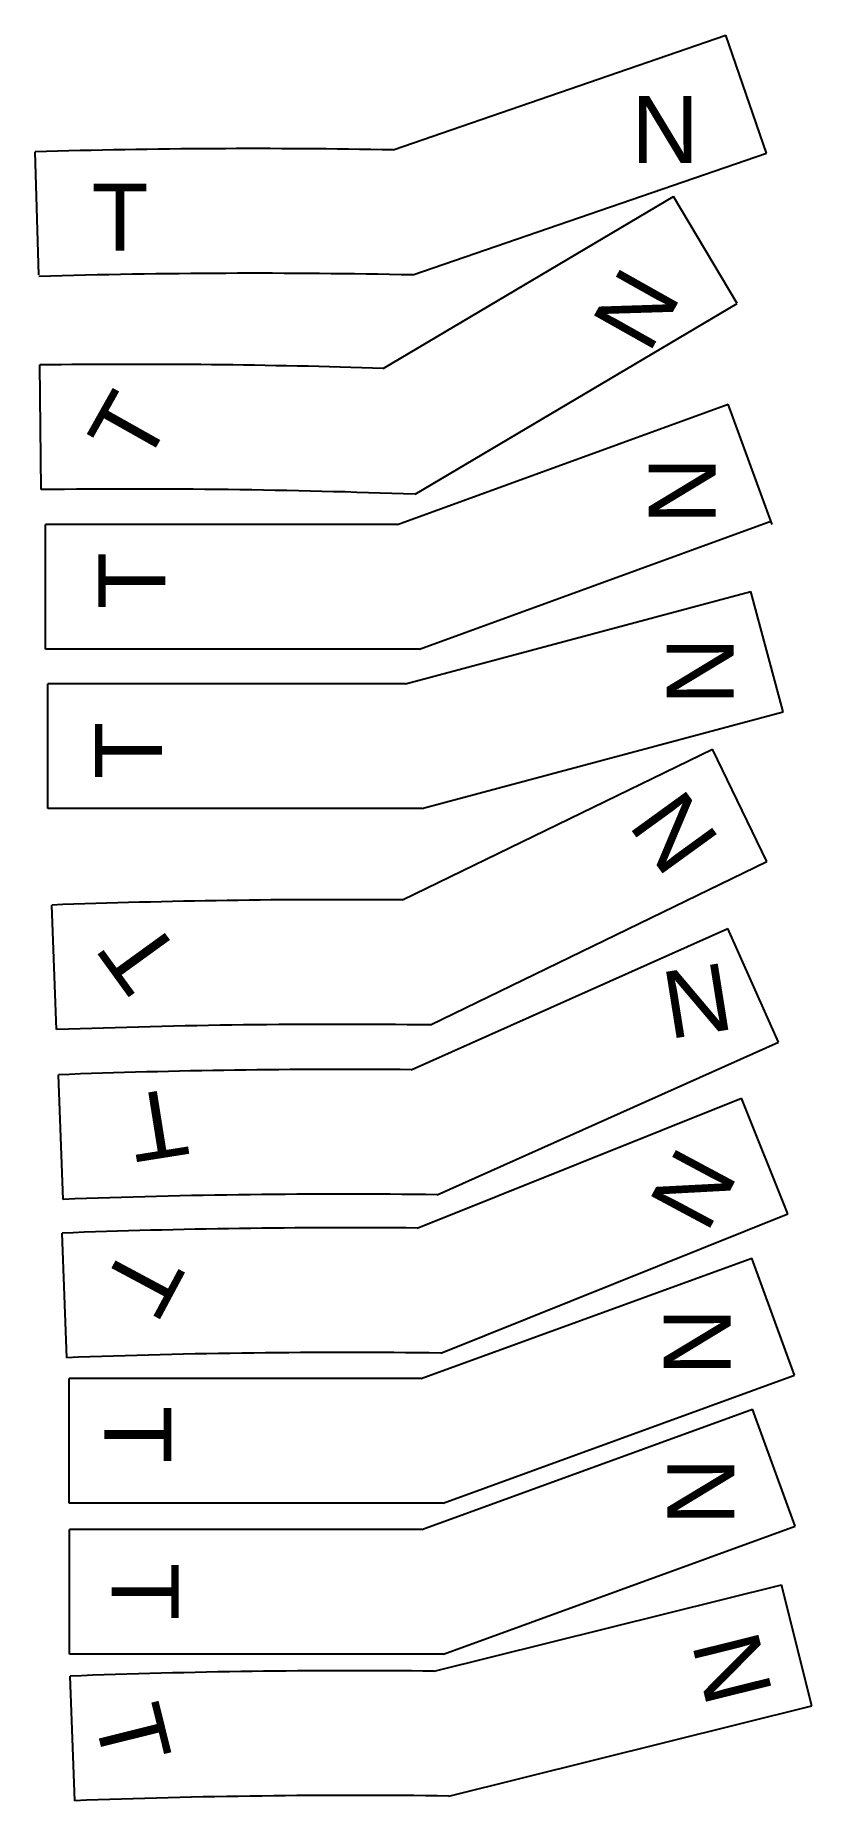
# Model space of a CAD drawing. Extents: x -1889 to 1438, y -977 to 1122.
# Drawn here: x -1137.65 to -1125.2, y 764.83 to 793.15 of the extents above; entities that cross this region are included whole.
import ezdxf

# ---------------------------------------------------------------- set-up
doc = ezdxf.new("R2010")
doc.units = 0
doc.header["$LTSCALE"] = 12
doc.header["$MEASUREMENT"] = 0
doc.layers.add('MARKING', color=11, linetype='CONTINUOUS')
doc.layers.add('SHELL', color=40, linetype='CONTINUOUS')
doc.styles.get("Standard").update_dxf_attribs({"font": 'sanss___.ttf'})

msp = doc.modelspace()

# ---------------------------------------------------------------- texts
at = {"layer": 'MARKING'}
for s, p in [('N', (-1128.09178, 791.10188)), ('T', (-1136.75246, 789.69326))]:
    msp.add_text(s, height=1.075, dxfattribs=at).set_placement(p)
for s, rotation, p in [('N', 60.643016, (-1127.81227, 788.02239)), ('T', 60.643016, (-1135.90705, 786.19748)), ('N', 90, (-1126.73861, 785.30282)), ('T', 90, (-1135.567, 783.94379)), ('N', 90, (-1126.45017, 782.40907)), ('T', 90, (-1135.62247, 781.22054)), ('N', 125.934114, (-1126.64872, 780.23665)), ('T', 125.934114, (-1135.26479, 778.3237)), ('N', 189.046012, (-1126.58255, 778.27908)), ('T', 189.046012, (-1135.31882, 776.27548)), ('N', 241.846116, (-1127.31852, 775.3772)), ('T', 241.846116, (-1136.18321, 773.83999)), ('N', 270, (-1127.57127, 772.73635)), ('T', 270, (-1136.54774, 771.16337)), ('N', 270, (-1127.51439, 770.33232)), ('T', 270, (-1136.42728, 768.6448)), ('N', 283.973822, (-1127.12531, 767.35169)), ('T', 283.973822, (-1136.7272, 766.20567))]:
    msp.add_text(s, height=1.075, rotation=rotation, dxfattribs=at).set_placement(p)

# ---------------------------------------------------------------- linework, layer by layer
at = {"layer": 'SHELL'}
for p, q in [((-1131.91133, 791.31203), (-1126.57379, 793.14989)), ((-1125.92266, 791.25886), (-1126.57379, 793.14989)), ((-1137.59577, 789.30545), (-1137.65285, 791.28133)), ((-1131.59577, 789.30545), (-1125.92266, 791.25886)), ((-1132.07275, 787.80645), (-1127.41462, 790.56598)), ((-1126.39525, 788.84526), (-1127.41462, 790.56598)), ((-1131.5574, 785.78713), (-1126.39525, 788.84526)), ((-1137.55694, 785.86214), (-1137.58194, 787.86198)), ((-1131.84183, 785.30309), (-1126.5353, 787.23451)), ((-1125.83232, 785.30309), (-1126.5353, 787.23451)), ((-1137.48917, 783.30309), (-1137.48917, 785.30309)), ((-1131.48917, 783.30309), (-1125.85102, 785.35521)), ((-1131.71422, 782.74441), (-1126.17299, 784.22917)), ((-1125.65536, 782.29732), (-1126.17299, 784.22917)), ((-1137.45091, 780.74441), (-1137.45091, 782.74441)), ((-1131.45091, 780.74441), (-1125.65536, 782.29732)), ((-1131.76117, 779.27932), (-1126.78953, 781.69708)), ((-1125.91486, 779.89848), (-1126.78953, 781.69708)), ((-1131.31064, 777.27446), (-1125.91486, 779.89848)), ((-1137.31017, 777.19945), (-1137.38516, 779.19805)), ((-1131.62331, 776.55658), (-1126.5432, 778.82328)), ((-1125.72826, 776.99684), (-1126.5432, 778.82328)), ((-1131.20758, 774.55202), (-1125.72826, 776.99684)), ((-1137.20711, 774.47701), (-1137.2821, 776.47561)), ((-1131.52485, 774.01635), (-1126.32445, 776.10122)), ((-1125.58022, 774.24484), (-1126.32445, 776.10122)), ((-1131.14934, 772.01215), (-1125.58022, 774.24484)), ((-1137.14887, 771.93715), (-1137.22386, 773.93574)), ((-1131.46439, 771.60358), (-1126.15762, 773.53508)), ((-1125.47358, 771.6557), (-1126.15762, 773.53508)), ((-1137.11174, 769.60358), (-1137.11174, 771.60358)), ((-1131.11174, 769.60358), (-1125.47358, 771.6557)), ((-1131.45447, 769.18226), (-1126.1477, 771.11377)), ((-1125.46366, 769.23438), (-1126.1477, 771.11377)), ((-1137.10181, 767.18226), (-1137.10181, 769.18226)), ((-1131.10181, 767.18226), (-1125.46366, 769.23438)), ((-1131.25373, 766.90888), (-1125.68042, 768.29576)), ((-1125.19746, 766.35495), (-1125.68042, 768.29576)), ((-1137.01943, 764.83107), (-1137.09442, 766.82966)), ((-1131.0199, 764.90608), (-1125.19746, 766.35495))]:
    msp.add_line(p, q, dxfattribs=at)
for points in [[(-1131.91133, 791.31203, 0.01176722), (-1137.65285, 791.28133, 0.01176722)], [(-1131.59577, 789.30545, 0.01250195), (-1137.59572, 789.28215, 0.01250195)], [(-1132.07275, 787.80645, 0.01129133), (-1137.58194, 787.86198)], [(-1131.5574, 785.78713, 0.01250195), (-1137.55694, 785.86214)], [(-1131.76117, 779.27932, 0.01152731), (-1137.38516, 779.19805)], [(-1131.31064, 777.27446, 0.01250195), (-1137.31017, 777.19945)], [(-1131.62331, 776.55658, 0.01159861), (-1137.2821, 776.47561)], [(-1131.20758, 774.55202, 0.01250195), (-1137.20711, 774.47701)], [(-1131.52485, 774.01635, 0.01168105), (-1137.22386, 773.93574, 0.01168105)], [(-1131.14934, 772.01215, 0.01250195), (-1137.14887, 771.93715, 0.01250195)], [(-1131.25373, 766.90888, 0.01197144), (-1137.09442, 766.82966)], [(-1131.0199, 764.90608, 0.01250195), (-1137.01943, 764.83107)]]:
    msp.add_lwpolyline(points, format="xyb", dxfattribs=at)
for points in [[(-1131.84183, 785.30309), (-1137.48917, 785.30309)], [(-1131.48917, 783.30309), (-1137.48917, 783.30309)], [(-1131.71422, 782.74441), (-1137.45091, 782.74441)], [(-1131.45091, 780.74441), (-1137.45091, 780.74441)], [(-1131.46439, 771.60358), (-1137.11174, 771.60358)], [(-1131.11174, 769.60358), (-1137.11174, 769.60358)], [(-1131.45447, 769.18226), (-1137.10181, 769.18226)], [(-1131.10181, 767.18226), (-1137.10181, 767.18226)]]:
    msp.add_lwpolyline(points, dxfattribs=at)

msp.set_redraw_order([(e.dxf.handle, doc.entitydb.next_handle()) for e in msp.query("TEXT MTEXT ATTDEF DIMENSION ARC_DIMENSION")])  # texts and dimensions are drawn at this point

doc.saveas('drawing.dxf')
